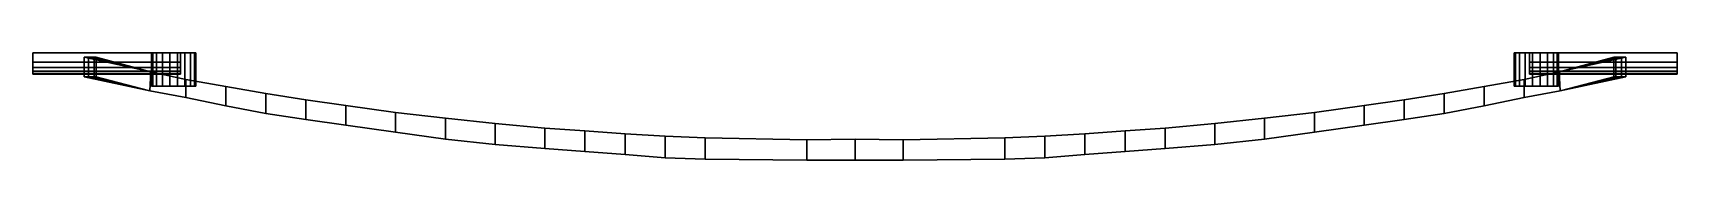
# Model space of a CAD drawing. Extents: x -193 to 193, y -25 to 0.
import ezdxf

# ---------------------------------------------------------------- set-up
doc = ezdxf.new("R2010")
doc.units = 0
doc.layers.add('METAL', color=140, linetype='CONTINUOUS')

msp = doc.modelspace()

# ---------------------------------------------------------------- meshes
at = {"layer": 'METAL'}
mesh = msp.add_polyface(dxfattribs=at)
corners = [(165.44, -7.86, 0.23), (165.44, -7.86, 0.23), (165.44, 0, 0.23), (165.44, 0, 0.23), (165.12, -7.86, 2.01), (165.12, -7.86, 2.01), (165.12, 0, 2.01), (165.12, 0, 2.01), (165.12, -7.86, -1.55), (165.12, -7.86, -1.55), (165.12, 0, -1.55), (165.12, 0, -1.55), (164.22, -7.86, 3.58), (164.22, -7.86, 3.58), (164.22, 0, 3.58), (164.22, 0, 3.58), (164.22, -7.86, -3.11), (164.22, -7.86, -3.11), (164.22, 0, -3.11), (164.22, 0, -3.11), (162.83, -7.86, 4.74), (162.83, -7.86, 4.74), (162.83, 0, 4.74), (162.83, 0, 4.74), (162.83, -7.86, -4.27), (162.83, -7.86, -4.27), (162.83, 0, -4.27), (162.83, 0, -4.27), (161.14, -7.86, 5.36), (161.14, -7.86, 5.36), (161.14, -7.86, 5.36), (161.14, 0, 5.36), (161.14, 0, 5.36), (161.14, 0, 5.36), (161.14, -7.86, -4.89), (161.14, -7.86, -4.89), (161.14, 0, -4.89), (161.14, 0, -4.89), (159.33, -7.86, 5.36), (159.33, -7.86, 5.36), (159.33, 0, 5.36), (159.33, 0, 5.36), (159.33, -7.86, -4.89), (159.33, -7.86, -4.89), (159.33, 0, -4.89), (159.33, 0, -4.89), (157.63, -7.86, 4.74), (157.63, -7.86, 4.74), (157.63, 0, 4.74), (157.63, 0, 4.74), (157.63, -7.86, -4.27), (157.63, -7.86, -4.27), (157.63, 0, -4.27), (157.63, 0, -4.27), (156.24, -7.86, 3.58), (156.24, -7.86, 3.58), (156.24, 0, 3.58), (156.24, 0, 3.58), (156.24, -7.86, -3.11), (156.24, -7.86, -3.11), (156.24, 0, -3.11), (156.24, 0, -3.11), (155.34, -7.86, 2.01), (155.34, -7.86, 2.01), (155.34, 0, 2.01), (155.34, 0, 2.01), (155.34, -7.86, -1.55), (155.34, -7.86, -1.55), (155.34, 0, -1.55), (155.34, 0, -1.55), (155.03, -7.86, 0.23), (155.03, -7.86, 0.23), (155.03, 0, 0.23), (155.03, 0, 0.23), (-154.73, -7.86, 0.23), (-154.73, -7.86, 0.23), (-154.73, 0, 0.23), (-154.73, 0, 0.23), (-155.04, -7.86, 2.01), (-155.04, -7.86, 2.01), (-155.04, 0, 2.01), (-155.04, 0, 2.01), (-155.04, -7.86, -1.55), (-155.04, -7.86, -1.55), (-155.04, 0, -1.55), (-155.04, 0, -1.55), (-155.95, -7.86, 3.58), (-155.95, -7.86, 3.58), (-155.95, 0, 3.58), (-155.95, 0, 3.58), (-155.95, -7.86, -3.11), (-155.95, -7.86, -3.11), (-155.95, 0, -3.11), (-155.95, 0, -3.11), (-157.33, -7.86, 4.74), (-157.33, -7.86, 4.74), (-157.33, 0, 4.74), (-157.33, 0, 4.74), (-157.33, -7.86, -4.27), (-157.33, -7.86, -4.27), (-157.33, 0, -4.27), (-157.33, 0, -4.27), (-159.03, -7.86, 5.36), (-159.03, -7.86, 5.36), (-159.03, 0, 5.36), (-159.03, 0, 5.36), (-159.03, -7.86, -4.89), (-159.03, -7.86, -4.89), (-159.03, 0, -4.89), (-159.03, 0, -4.89), (-160.84, -7.86, 5.36), (-160.84, -7.86, 5.36), (-160.84, -7.86, 5.36), (-160.84, 0, 5.36), (-160.84, 0, 5.36), (-160.84, 0, 5.36), (-160.84, -7.86, -4.89), (-160.84, -7.86, -4.89), (-160.84, 0, -4.89), (-160.84, 0, -4.89), (-162.54, -7.86, 4.74), (-162.54, -7.86, 4.74), (-162.54, 0, 4.74), (-162.54, 0, 4.74), (-162.54, -7.86, -4.27), (-162.54, -7.86, -4.27), (-162.54, 0, -4.27), (-162.54, 0, -4.27), (-163.92, -7.86, 3.58), (-163.92, -7.86, 3.58), (-163.92, 0, 3.58), (-163.92, 0, 3.58), (-163.92, -7.86, -3.11), (-163.92, -7.86, -3.11), (-163.92, 0, -3.11), (-163.92, 0, -3.11), (-164.83, -7.86, 2.01), (-164.83, -7.86, 2.01), (-164.83, 0, 2.01), (-164.83, 0, 2.01), (-164.83, -7.86, -1.55), (-164.83, -7.86, -1.55), (-164.83, 0, -1.55), (-164.83, 0, -1.55), (-165.14, -7.86, 0.23), (-165.14, -7.86, 0.23), (-165.14, 0, 0.23), (-165.14, 0, 0.23)]
mesh.append_faces([[corners[k] for k in face] for face in [(76, 80, 78, 74), (80, 88, 86, 78), (88, 96, 94, 86), (96, 104, 102, 94), (104, 114, 111, 102), (115, 123, 121, 112), (123, 131, 129, 121), (131, 139, 137, 129), (139, 147, 145, 137), (147, 143, 141, 145), (143, 135, 133, 141), (135, 127, 125, 133), (127, 119, 117, 125), (119, 108, 106, 117), (108, 100, 98, 106), (100, 92, 90, 98), (92, 84, 82, 90), (84, 76, 74, 82), (93, 101, 109, 77), (109, 118, 126, 142), (126, 134, 142, 142), (142, 146, 138, 122), (138, 130, 122, 122), (122, 113, 105, 89), (105, 97, 89, 89), (142, 122, 89, 109), (89, 81, 77, 109), (85, 93, 77, 77), (79, 87, 95, 83), (95, 103, 110, 128), (110, 120, 128, 128), (128, 136, 144, 132), (144, 140, 132, 132), (132, 124, 116, 99), (116, 107, 99, 99), (128, 132, 99, 95), (99, 91, 83, 95), (75, 79, 83, 83), (73, 71, 63, 65), (65, 63, 55, 57), (57, 55, 47, 49), (49, 47, 39, 41), (41, 39, 28, 31), (32, 29, 20, 22), (22, 20, 12, 14), (14, 12, 4, 6), (6, 4, 0, 2), (2, 0, 8, 10), (10, 8, 16, 18), (18, 16, 24, 26), (26, 24, 34, 36), (36, 34, 43, 45), (45, 43, 51, 53), (53, 51, 59, 61), (61, 59, 67, 69), (69, 67, 71, 73), (72, 64, 56, 44), (56, 48, 40, 23), (40, 33, 23, 23), (23, 15, 7, 11), (7, 3, 11, 11), (56, 23, 11, 44), (11, 19, 27, 44), (27, 37, 44, 44), (44, 52, 60, 72), (68, 72, 60, 60), (66, 58, 50, 46), (50, 42, 35, 17), (35, 25, 17, 17), (17, 9, 1, 13), (1, 5, 13, 13), (50, 17, 13, 46), (13, 21, 30, 46), (30, 38, 46, 46), (46, 54, 62, 66), (70, 66, 62, 62)]])
mesh = msp.add_polyface(dxfattribs=at)
corners = [(193.3, -2.22, 3.57), (193.3, -2.22, 3.57), (193.3, -0.06, 3.57), (193.3, -0.06, 3.57), (193.3, -0.06, 3.57), (193.3, -3.48, 3.24), (193.3, -3.48, 3.24), (193.3, -3.48, 3.24), (193.3, -4.38, 2.47), (193.3, -4.38, 2.47), (193.3, -4.92, 1.6), (193.3, -4.92, 1.6), (193.3, -5.09, 0.7), (193.3, -5.09, 0.7), (193.3, -5.09, 0.33), (193.3, -5.09, 0.33), (193.3, -4.92, -0.57), (193.3, -4.92, -0.57), (193.3, -4.38, -1.44), (193.3, -4.38, -1.44), (193.3, -3.48, -2.21), (193.3, -3.48, -2.21), (193.3, -3.48, -2.21), (193.3, -2.22, -2.54), (193.3, -2.22, -2.54), (193.3, -0.06, -2.54), (193.3, -0.06, -2.54), (193.3, -0.06, -2.54), (158.62, -2.22, 3.57), (158.62, -2.22, 3.57), (158.62, -0.06, 3.57), (158.62, -0.06, 3.57), (158.62, -0.06, 3.57), (158.62, -3.48, 3.24), (158.62, -3.48, 3.24), (158.62, -3.48, 3.24), (158.62, -4.38, 2.47), (158.62, -4.38, 2.47), (158.62, -4.92, 1.6), (158.62, -4.92, 1.6), (158.62, -5.09, 0.7), (158.62, -5.09, 0.7), (158.62, -5.09, 0.33), (158.62, -5.09, 0.33), (158.62, -4.92, -0.57), (158.62, -4.92, -0.57), (158.62, -4.38, -1.44), (158.62, -4.38, -1.44), (158.62, -3.48, -2.21), (158.62, -3.48, -2.21), (158.62, -3.48, -2.21), (158.62, -2.22, -2.54), (158.62, -2.22, -2.54), (158.62, -0.06, -2.54), (158.62, -0.06, -2.54), (158.62, -0.06, -2.54), (-158.32, -2.22, 3.57), (-158.32, -2.22, 3.57), (-158.32, -0.06, 3.57), (-158.32, -0.06, 3.57), (-158.32, -0.06, 3.57), (-158.32, -3.48, 3.24), (-158.32, -3.48, 3.24), (-158.32, -3.48, 3.24), (-158.32, -4.38, 2.47), (-158.32, -4.38, 2.47), (-158.32, -4.92, 1.6), (-158.32, -4.92, 1.6), (-158.32, -5.09, 0.7), (-158.32, -5.09, 0.7), (-158.32, -5.09, 0.33), (-158.32, -5.09, 0.33), (-158.32, -4.92, -0.57), (-158.32, -4.92, -0.57), (-158.32, -4.38, -1.44), (-158.32, -4.38, -1.44), (-158.32, -3.48, -2.21), (-158.32, -3.48, -2.21), (-158.32, -3.48, -2.21), (-158.32, -2.22, -2.54), (-158.32, -2.22, -2.54), (-158.32, -0.06, -2.54), (-158.32, -0.06, -2.54), (-158.32, -0.06, -2.54), (-193, -2.22, 3.57), (-193, -2.22, 3.57), (-193, -0.06, 3.57), (-193, -0.06, 3.57), (-193, -0.06, 3.57), (-193, -3.48, 3.24), (-193, -3.48, 3.24), (-193, -3.48, 3.24), (-193, -4.38, 2.47), (-193, -4.38, 2.47), (-193, -4.92, 1.6), (-193, -4.92, 1.6), (-193, -5.09, 0.7), (-193, -5.09, 0.7), (-193, -5.09, 0.33), (-193, -5.09, 0.33), (-193, -4.92, -0.57), (-193, -4.92, -0.57), (-193, -4.38, -1.44), (-193, -4.38, -1.44), (-193, -3.48, -2.21), (-193, -3.48, -2.21), (-193, -3.48, -2.21), (-193, -2.22, -2.54), (-193, -2.22, -2.54), (-193, -0.06, -2.54), (-193, -0.06, -2.54), (-193, -0.06, -2.54)]
mesh.append_faces([[corners[k] for k in face] for face in [(56, 79, 81, 58), (111, 108, 85, 88), (60, 82, 109, 87), (83, 80, 107, 110), (71, 69, 96, 98), (57, 59, 86, 84), (105, 107, 80, 78), (94, 96, 69, 67), (102, 104, 77, 75), (100, 102, 75, 73), (98, 100, 73, 71), (92, 94, 67, 65), (90, 92, 65, 63), (84, 89, 62, 57), (61, 76, 79, 56), (106, 91, 85, 108), (64, 74, 76, 61), (103, 93, 91, 106), (66, 72, 74, 64), (101, 95, 93, 103), (68, 70, 72, 66), (99, 97, 95, 101), (29, 32, 55, 52), (25, 2, 0, 23), (31, 4, 26, 53), (54, 27, 24, 51), (42, 15, 13, 40), (28, 1, 3, 30), (22, 49, 51, 24), (11, 38, 40, 13), (19, 46, 48, 21), (17, 44, 46, 19), (15, 42, 44, 17), (9, 36, 38, 11), (7, 34, 36, 9), (1, 28, 33, 6), (35, 29, 52, 50), (20, 23, 0, 5), (37, 35, 50, 47), (18, 20, 5, 8), (39, 37, 47, 45), (16, 18, 8, 10), (41, 39, 45, 43), (14, 16, 10, 12)]])
mesh = msp.add_polyface(dxfattribs=at)
corners = [(-178.16, -1.07, 0.42), (-178.16, -5.71, 0.42), (-178.6, -5.71, 2.17), (-178.6, -1.07, 2.17), (-165.53, -8.97, 0.45), (-157.1, -10.57, 0.48), (-157.1, -10.57, 1.49), (-165.53, -8.97, 1.42), (-157.1, -6.3, 6.06), (-165.32, -4.48, 5.71), (-165.53, -8.97, 5.71), (-157.1, -10.57, 6.06), (-178.16, -5.71, 0.42), (-178.6, -5.71, 2.17), (-180.99, -1.07, 5.02), (-180.99, -5.71, 5.02), (-180.99, -5.71, 5.02), (-180.99, -1.07, 5.02), (-180.99, -1.07, 3.21), (-180.99, -5.71, 3.21), (-179.9, -1.07, 2.87), (-179.9, -5.71, 2.87), (-165.32, -4.48, 5.71), (-157.1, -6.3, 6.06), (-157.1, -6.3, 3.51), (-165.32, -4.48, 3.36), (-157.1, -10.57, 3.51), (-157.1, -10.57, 6.06), (-165.53, -8.97, 5.71), (-165.53, -8.97, 3.36), (-165.53, -8.97, 2.39), (-157.1, -10.57, 2.5), (-180.99, -1.07, 5.02), (-180.99, -1.07, 3.21), (-165.32, -4.48, 2.39), (-179.9, -1.07, 2.87), (-165.32, -4.48, 1.42), (-178.6, -1.07, 2.17), (-165.32, -4.48, 0.45), (-178.16, -1.07, 0.42), (-180.99, -5.71, 5.02), (-180.99, -5.71, 3.21), (-179.9, -5.71, 2.87), (-165.32, -4.48, -0.28), (-178.16, -1.07, -0.25), (-178.16, -1.07, -0.25), (-178.6, -1.07, -1.99), (-178.6, -5.71, -1.99), (-178.16, -5.71, -0.25), (-165.53, -8.97, -0.28), (-165.53, -8.97, -1.25), (-157.1, -10.57, -1.32), (-157.1, -10.57, -0.3), (-157.1, -6.3, -5.89), (-157.1, -10.57, -5.89), (-165.53, -8.97, -5.54), (-165.32, -4.48, -5.54), (-178.16, -5.71, -0.25), (-178.6, -5.71, -1.99), (-180.99, -5.71, -4.85), (-180.99, -1.07, -4.85), (-180.99, -5.71, -4.85), (-180.99, -5.71, -3.04), (-180.99, -1.07, -3.04), (-180.99, -1.07, -4.85), (-179.9, -5.71, -2.7), (-179.9, -1.07, -2.7), (-157.1, -10.57, -3.34), (-165.53, -8.97, -3.19), (-165.53, -8.97, -5.54), (-157.1, -10.57, -5.89), (-157.1, -10.57, -2.33), (-165.53, -8.97, -2.22), (-180.99, -1.07, -4.85), (-180.99, -1.07, -3.04), (-165.32, -4.48, -3.19), (-165.32, -4.48, -5.54), (-179.9, -1.07, -2.7), (-165.32, -4.48, -2.22), (-178.6, -1.07, -1.99), (-165.32, -4.48, -1.25), (-180.99, -5.71, -3.04), (-180.99, -5.71, -4.85), (-179.9, -5.71, -2.7)]
mesh.append_faces([[corners[k] for k in face] for face in [(0, 1, 2, 3), (4, 5, 6, 7), (8, 9, 10, 11), (12, 4, 7, 13), (9, 14, 15, 10), (16, 17, 18, 19), (19, 18, 20, 21), (21, 20, 3, 2), (22, 23, 24, 25), (26, 27, 28, 29), (26, 29, 30, 31), (31, 30, 7, 6), (32, 22, 25, 33), (33, 25, 34, 35), (35, 34, 36, 37), (37, 36, 38, 39), (29, 28, 40, 41), (29, 41, 42, 30), (30, 42, 13, 7), (39, 38, 43, 44), (45, 46, 47, 48), (49, 50, 51, 52), (53, 54, 55, 56), (57, 58, 50, 49), (56, 55, 59, 60), (48, 1, 0, 45), (61, 62, 63, 64), (62, 65, 66, 63), (65, 47, 46, 66), (52, 5, 4, 49), (67, 68, 69, 70), (67, 71, 72, 68), (71, 51, 50, 72), (73, 74, 75, 76), (74, 77, 78, 75), (77, 79, 80, 78), (79, 44, 43, 80), (57, 49, 4, 12), (68, 81, 82, 69), (68, 72, 83, 81), (72, 50, 58, 83)]])
mesh = msp.add_polyface(dxfattribs=at)
corners = [(178.46, -1.07, 0.42), (178.89, -1.07, 2.17), (178.89, -5.71, 2.17), (178.46, -5.71, 0.42), (165.83, -8.97, 0.45), (165.83, -8.97, 1.42), (157.4, -10.57, 1.49), (157.4, -10.57, 0.48), (157.4, -6.3, 6.06), (157.4, -10.57, 6.06), (165.83, -8.97, 5.71), (165.61, -4.48, 5.71), (178.46, -5.71, 0.42), (178.89, -5.71, 2.17), (181.28, -5.71, 5.02), (181.28, -1.07, 5.02), (181.28, -5.71, 5.02), (181.28, -5.71, 3.21), (181.28, -1.07, 3.21), (181.28, -1.07, 5.02), (180.2, -5.71, 2.87), (180.2, -1.07, 2.87), (165.61, -4.48, 2.39), (165.61, -4.48, 1.42), (157.4, -6.3, 1.49), (157.4, -6.3, 2.5), (165.61, -4.48, 0.45), (157.4, -6.3, 0.48), (157.4, -10.57, 3.51), (165.83, -8.97, 3.36), (165.83, -8.97, 5.71), (157.4, -10.57, 6.06), (157.4, -10.57, 2.5), (165.83, -8.97, 2.39), (181.28, -1.07, 5.02), (181.28, -1.07, 3.21), (165.61, -4.48, 3.36), (165.61, -4.48, 5.71), (180.2, -1.07, 2.87), (178.89, -1.07, 2.17), (178.46, -1.07, 0.42), (181.28, -5.71, 3.21), (181.28, -5.71, 5.02), (180.2, -5.71, 2.87), (178.46, -1.07, -0.25), (165.61, -4.48, -0.28), (178.46, -1.07, -0.25), (178.46, -5.71, -0.25), (178.89, -5.71, -1.99), (178.89, -1.07, -1.99), (165.83, -8.97, -0.28), (157.4, -10.57, -0.3), (157.4, -10.57, -1.32), (165.83, -8.97, -1.25), (157.4, -6.3, -5.89), (165.61, -4.48, -5.54), (165.83, -8.97, -5.54), (157.4, -10.57, -5.89), (178.46, -5.71, -0.25), (178.89, -5.71, -1.99), (181.28, -1.07, -4.85), (181.28, -5.71, -4.85), (181.28, -5.71, -4.85), (181.28, -1.07, -4.85), (181.28, -1.07, -3.04), (181.28, -5.71, -3.04), (180.2, -1.07, -2.7), (180.2, -5.71, -2.7), (157.4, -10.57, -3.34), (157.4, -10.57, -5.89), (165.83, -8.97, -5.54), (165.83, -8.97, -3.19), (165.83, -8.97, -2.22), (157.4, -10.57, -2.33), (181.28, -1.07, -4.85), (165.61, -4.48, -5.54), (165.61, -4.48, -3.19), (181.28, -1.07, -3.04), (165.61, -4.48, -2.22), (180.2, -1.07, -2.7), (165.61, -4.48, -1.25), (178.89, -1.07, -1.99), (181.28, -5.71, -4.85), (181.28, -5.71, -3.04), (180.2, -5.71, -2.7)]
mesh.append_faces([[corners[k] for k in face] for face in [(0, 1, 2, 3), (4, 5, 6, 7), (8, 9, 10, 11), (12, 13, 5, 4), (11, 10, 14, 15), (16, 17, 18, 19), (17, 20, 21, 18), (20, 2, 1, 21), (22, 23, 24, 25), (23, 26, 27, 24), (28, 29, 30, 31), (28, 32, 33, 29), (32, 6, 5, 33), (34, 35, 36, 37), (35, 38, 22, 36), (38, 39, 23, 22), (39, 40, 26, 23), (29, 41, 42, 30), (29, 33, 43, 41), (33, 5, 13, 43), (40, 44, 45, 26), (46, 47, 48, 49), (50, 51, 52, 53), (54, 55, 56, 57), (58, 50, 53, 59), (55, 60, 61, 56), (47, 46, 0, 3), (62, 63, 64, 65), (65, 64, 66, 67), (67, 66, 49, 48), (51, 50, 4, 7), (68, 69, 70, 71), (68, 71, 72, 73), (73, 72, 53, 52), (74, 75, 76, 77), (77, 76, 78, 79), (79, 78, 80, 81), (81, 80, 45, 44), (58, 12, 4, 50), (71, 70, 82, 83), (71, 83, 84, 72), (72, 84, 59, 53)]])
mesh = msp.add_polyface(dxfattribs=at)
corners = [(-147.69, -12.48, 0.5), (-138.28, -14.3, 0.53), (-138.28, -14.3, 1.62), (-147.69, -12.48, 1.56), (-138.28, -9.63, 6.82), (-147.69, -7.97, 6.47), (-147.69, -12.48, 6.47), (-138.28, -14.3, 6.82), (-157.1, -10.57, 0.48), (-157.1, -10.57, 1.49), (-157.1, -6.3, 6.06), (-157.1, -10.57, 6.06), (-165.32, -4.48, 3.36), (-157.1, -6.3, 3.51), (-157.1, -6.3, 2.5), (-165.32, -4.48, 2.39), (-157.1, -6.3, 1.49), (-165.32, -4.48, 1.42), (-157.1, -6.3, 0.48), (-165.32, -4.48, 0.45), (-147.69, -7.97, 6.47), (-138.28, -9.63, 6.82), (-138.28, -9.63, 3.82), (-147.69, -7.97, 3.66), (-138.28, -9.63, 2.72), (-147.69, -7.97, 2.61), (-138.28, -9.63, 1.62), (-147.69, -7.97, 1.56), (-138.28, -9.63, 0.53), (-147.69, -7.97, 0.5), (-147.69, -12.48, -0.33), (-138.28, -14.3, -0.36), (-138.28, -14.3, 3.82), (-138.28, -14.3, 6.82), (-147.69, -12.48, 6.47), (-147.69, -12.48, 3.66), (-147.69, -12.48, 2.61), (-138.28, -14.3, 2.72), (-157.1, -6.3, 6.06), (-157.1, -10.57, 6.06), (-157.1, -10.57, 3.51), (-157.1, -10.57, 2.5), (-157.1, -6.3, -0.3), (-165.32, -4.48, -0.28), (-138.28, -9.63, -0.36), (-147.69, -7.97, -0.33), (-138.28, -9.63, -6.64), (-138.28, -14.3, -6.64), (-147.69, -12.48, -6.3), (-147.69, -7.97, -6.3), (-157.1, -10.57, -0.3), (-157.1, -10.57, -1.32), (-147.69, -12.48, -1.38), (-157.1, -10.57, -5.89), (-157.1, -6.3, -5.89), (-165.32, -4.48, -5.54), (-165.32, -4.48, -3.19), (-157.1, -6.3, -3.34), (-157.1, -6.3, -5.89), (-165.32, -4.48, -2.22), (-157.1, -6.3, -2.33), (-165.32, -4.48, -1.25), (-157.1, -6.3, -1.32), (-147.69, -7.97, -6.3), (-147.69, -7.97, -3.49), (-138.28, -9.63, -3.64), (-138.28, -9.63, -6.64), (-147.69, -7.97, -2.44), (-147.69, -7.97, -1.38), (-147.69, -12.48, -3.49), (-157.1, -10.57, -3.34), (-157.1, -10.57, -5.89), (-147.69, -12.48, -6.3), (-147.69, -12.48, -2.44), (-157.1, -10.57, -2.33)]
mesh.append_faces([[corners[k] for k in face] for face in [(0, 1, 2, 3), (4, 5, 6, 7), (8, 0, 3, 9), (5, 10, 11, 6), (12, 13, 14, 15), (15, 14, 16, 17), (17, 16, 18, 19), (20, 21, 22, 23), (23, 22, 24, 25), (25, 24, 26, 27), (27, 26, 28, 29), (0, 30, 31, 1), (32, 33, 34, 35), (32, 35, 36, 37), (37, 36, 3, 2), (38, 20, 23, 13), (13, 23, 25, 14), (14, 25, 27, 16), (16, 27, 29, 18), (35, 34, 39, 40), (35, 40, 41, 36), (36, 41, 9, 3), (19, 18, 42, 43), (29, 28, 44, 45), (18, 29, 45, 42), (46, 47, 48, 49), (50, 51, 52, 30), (49, 48, 53, 54), (55, 56, 57, 58), (56, 59, 60, 57), (59, 61, 62, 60), (61, 43, 42, 62), (63, 64, 65, 66), (58, 57, 64, 63), (57, 60, 67, 64), (60, 62, 68, 67), (62, 42, 45, 68), (30, 0, 8, 50), (69, 70, 71, 72), (69, 73, 74, 70), (73, 52, 51, 74)]])
mesh = msp.add_polyface(dxfattribs=at)
corners = [(157.4, -10.57, 0.48), (157.4, -10.57, 1.49), (147.99, -12.48, 1.56), (147.99, -12.48, 0.5), (147.99, -7.97, 6.47), (147.99, -12.48, 6.47), (157.4, -10.57, 6.06), (157.4, -6.3, 6.06), (165.61, -4.48, 5.71), (165.61, -4.48, 3.36), (157.4, -6.3, 3.51), (157.4, -6.3, 6.06), (165.61, -4.48, 2.39), (157.4, -6.3, 2.5), (138.58, -14.3, 0.53), (138.58, -14.3, -0.36), (147.99, -12.48, -0.33), (138.58, -14.3, 3.82), (147.99, -12.48, 3.66), (147.99, -12.48, 6.47), (138.58, -14.3, 6.82), (138.58, -14.3, 2.72), (147.99, -12.48, 2.61), (138.58, -14.3, 1.62), (147.99, -7.97, 3.66), (147.99, -7.97, 6.47), (147.99, -7.97, 2.61), (157.4, -6.3, 1.49), (147.99, -7.97, 1.56), (157.4, -6.3, 0.48), (147.99, -7.97, 0.5), (157.4, -10.57, 3.51), (157.4, -10.57, 6.06), (157.4, -10.57, 2.5), (165.61, -4.48, 0.45), (165.61, -4.48, -0.28), (157.4, -6.3, -0.3), (147.99, -7.97, -0.33), (138.58, -9.63, -0.36), (138.58, -9.63, 0.53), (138.58, -14.3, -1.45), (147.99, -12.48, -1.38), (138.58, -9.63, -6.64), (147.99, -7.97, -6.3), (147.99, -12.48, -6.3), (138.58, -14.3, -6.64), (157.4, -10.57, -0.3), (157.4, -10.57, -1.32), (157.4, -6.3, -5.89), (157.4, -10.57, -5.89), (165.61, -4.48, -5.54), (157.4, -6.3, -5.89), (157.4, -6.3, -3.34), (165.61, -4.48, -3.19), (157.4, -6.3, -2.33), (165.61, -4.48, -2.22), (157.4, -6.3, -1.32), (165.61, -4.48, -1.25), (147.99, -7.97, -6.3), (138.58, -9.63, -6.64), (138.58, -9.63, -3.64), (147.99, -7.97, -3.49), (138.58, -9.63, -2.55), (147.99, -7.97, -2.44), (138.58, -9.63, -1.45), (147.99, -7.97, -1.38), (138.58, -14.3, -3.64), (138.58, -14.3, -6.64), (147.99, -12.48, -6.3), (147.99, -12.48, -3.49), (147.99, -12.48, -2.44), (138.58, -14.3, -2.55), (157.4, -10.57, -5.89), (157.4, -10.57, -3.34), (157.4, -10.57, -2.33)]
mesh.append_faces([[corners[k] for k in face] for face in [(0, 1, 2, 3), (4, 5, 6, 7), (8, 9, 10, 11), (9, 12, 13, 10), (3, 14, 15, 16), (17, 18, 19, 20), (17, 21, 22, 18), (21, 23, 2, 22), (11, 10, 24, 25), (10, 13, 26, 24), (13, 27, 28, 26), (27, 29, 30, 28), (18, 31, 32, 19), (18, 22, 33, 31), (22, 2, 1, 33), (34, 35, 36, 29), (30, 37, 38, 39), (29, 36, 37, 30), (16, 15, 40, 41), (42, 43, 44, 45), (46, 16, 41, 47), (43, 48, 49, 44), (50, 51, 52, 53), (53, 52, 54, 55), (55, 54, 56, 57), (57, 56, 36, 35), (58, 59, 60, 61), (61, 60, 62, 63), (63, 62, 64, 65), (65, 64, 38, 37), (66, 67, 68, 69), (66, 69, 70, 71), (71, 70, 41, 40), (51, 58, 61, 52), (52, 61, 63, 54), (54, 63, 65, 56), (56, 65, 37, 36), (16, 46, 0, 3), (69, 68, 72, 73), (69, 73, 74, 70), (70, 74, 47, 41)]])
mesh = msp.add_polyface(dxfattribs=at)
corners = [(-128.87, -11.13, 0.55), (-138.28, -9.63, 0.53), (-138.28, -9.63, 1.62), (-128.87, -11.13, 1.69), (-119.46, -12.45, 7.4), (-128.87, -11.13, 7.16), (-128.87, -15.77, 7.16), (-119.46, -17.09, 7.4), (-119.46, -12.45, 0.58), (-119.46, -12.45, 1.76), (-138.28, -9.63, 6.82), (-138.28, -14.3, 6.82), (-128.87, -11.13, -0.38), (-138.28, -9.63, -0.36), (-138.28, -9.63, 6.82), (-128.87, -11.13, 7.16), (-128.87, -11.13, 3.97), (-138.28, -9.63, 3.82), (-128.87, -11.13, 2.83), (-138.28, -9.63, 2.72), (-128.87, -15.77, 3.97), (-128.87, -15.77, 7.16), (-138.28, -14.3, 6.82), (-138.28, -14.3, 3.82), (-138.28, -14.3, 2.72), (-128.87, -15.77, 2.83), (-138.28, -14.3, 1.62), (-128.87, -15.77, 1.69), (-138.28, -14.3, 0.53), (-128.87, -15.77, 0.55), (-119.46, -12.45, -0.41), (-119.46, -12.45, 7.4), (-119.46, -12.45, 4.12), (-119.46, -12.45, 2.94), (-119.46, -17.09, 4.12), (-119.46, -17.09, 7.4), (-119.46, -17.09, 2.94), (-119.46, -17.09, 1.76), (-119.46, -17.09, 0.58), (-128.87, -15.77, -0.38), (-119.46, -17.09, -0.41), (-128.87, -11.13, -1.52), (-138.28, -9.63, -1.45), (-147.69, -12.48, -0.33), (-147.69, -12.48, -1.38), (-138.28, -14.3, -1.45), (-138.28, -14.3, -0.36), (-128.87, -11.13, -6.99), (-128.87, -15.77, -6.99), (-138.28, -14.3, -6.64), (-138.28, -9.63, -6.64), (-138.28, -9.63, -6.64), (-138.28, -9.63, -3.64), (-128.87, -11.13, -3.79), (-128.87, -11.13, -6.99), (-138.28, -9.63, -2.55), (-128.87, -11.13, -2.66), (-128.87, -15.77, -3.79), (-138.28, -14.3, -3.64), (-138.28, -14.3, -6.64), (-128.87, -15.77, -6.99), (-128.87, -15.77, -2.66), (-138.28, -14.3, -2.55), (-128.87, -15.77, -1.52), (-147.69, -7.97, -3.49), (-147.69, -7.97, -2.44), (-147.69, -7.97, -1.38), (-147.69, -7.97, -0.33), (-147.69, -12.48, -3.49), (-147.69, -12.48, -6.3), (-147.69, -12.48, -2.44), (-119.46, -12.45, -3.95), (-119.46, -12.45, -7.23), (-119.46, -12.45, -2.77), (-119.46, -12.45, -1.59)]
mesh.append_faces([[corners[k] for k in face] for face in [(0, 1, 2, 3), (4, 5, 6, 7), (8, 0, 3, 9), (5, 10, 11, 6), (12, 13, 1, 0), (14, 15, 16, 17), (17, 16, 18, 19), (19, 18, 3, 2), (20, 21, 22, 23), (20, 23, 24, 25), (25, 24, 26, 27), (27, 26, 28, 29), (30, 12, 0, 8), (15, 31, 32, 16), (16, 32, 33, 18), (18, 33, 9, 3), (34, 35, 21, 20), (34, 20, 25, 36), (36, 25, 27, 37), (37, 27, 29, 38), (29, 39, 40, 38), (12, 41, 42, 13), (43, 44, 45, 46), (47, 48, 49, 50), (51, 52, 53, 54), (52, 55, 56, 53), (55, 42, 41, 56), (57, 58, 59, 60), (57, 61, 62, 58), (61, 63, 45, 62), (63, 39, 46, 45), (64, 65, 55, 52), (65, 66, 42, 55), (66, 67, 13, 42), (58, 68, 69, 59), (58, 62, 70, 68), (62, 45, 44, 70), (54, 53, 71, 72), (53, 56, 73, 71), (56, 41, 74, 73), (29, 28, 46, 39)]])
mesh = msp.add_polyface(dxfattribs=at)
corners = [(-96.08, -20.36, 8), (-96.08, -15.44, 8), (-107.77, -14.06, 7.8), (-107.77, -18.7, 7.8), (-119.46, -12.45, 7.4), (-119.46, -17.09, 7.4), (-119.46, -12.45, 0.58), (-119.46, -12.45, 1.76), (-107.77, -14.06, 1.76), (-107.77, -14.06, 0.58), (-96.08, -15.44, 1.76), (-96.08, -15.44, 0.58), (-119.46, -17.09, 0.58), (-119.46, -17.09, -0.41), (-107.77, -18.7, -0.41), (-107.77, -18.7, 0.58), (-119.46, -12.45, 4.12), (-119.46, -12.45, 7.4), (-107.77, -14.06, 7.8), (-107.77, -14.06, 4.12), (-96.08, -15.44, 8), (-96.08, -15.44, 4.12), (-119.46, -12.45, 2.94), (-107.77, -14.06, 2.94), (-96.08, -15.44, 2.94), (-119.46, -17.09, 7.4), (-119.46, -17.09, 4.12), (-107.77, -18.7, 4.12), (-107.77, -18.7, 7.8), (-96.08, -20.36, 4.12), (-96.08, -20.36, 8), (-119.46, -17.09, 2.94), (-107.77, -18.7, 2.94), (-96.08, -20.36, 2.94), (-119.46, -17.09, 1.76), (-107.77, -18.7, 1.76), (-96.08, -20.36, 1.76), (-96.08, -20.36, 0.58), (-119.46, -12.45, -7.23), (-119.46, -17.09, -7.23), (-128.87, -15.77, -6.99), (-128.87, -11.13, -6.99), (-119.46, -12.45, -0.41), (-119.46, -12.45, -1.59), (-128.87, -11.13, -1.52), (-128.87, -11.13, -0.38), (-119.46, -17.09, -3.95), (-128.87, -15.77, -3.79), (-128.87, -15.77, -6.99), (-119.46, -17.09, -7.23), (-119.46, -17.09, -2.77), (-128.87, -15.77, -2.66), (-119.46, -17.09, -1.59), (-128.87, -15.77, -1.52), (-128.87, -15.77, -0.38), (-96.08, -20.36, -7.83), (-107.77, -18.7, -7.62), (-107.77, -14.06, -7.62), (-96.08, -15.44, -7.83), (-107.77, -14.06, -0.41), (-107.77, -14.06, -1.59), (-96.08, -15.44, -0.41), (-96.08, -15.44, -1.59), (-96.08, -20.36, -0.41), (-119.46, -12.45, -3.95), (-107.77, -14.06, -3.95), (-107.77, -14.06, -7.62), (-119.46, -12.45, -7.23), (-96.08, -15.44, -3.95), (-96.08, -15.44, -7.83), (-119.46, -12.45, -2.77), (-107.77, -14.06, -2.77), (-96.08, -15.44, -2.77), (-107.77, -18.7, -7.62), (-107.77, -18.7, -3.95), (-107.77, -18.7, -2.77), (-107.77, -18.7, -1.59)]
mesh.append_faces([[corners[k] for k in face] for face in [(0, 1, 2, 3), (4, 5, 3, 2), (6, 7, 8, 9), (9, 8, 10, 11), (12, 13, 14, 15), (16, 17, 18, 19), (19, 18, 20, 21), (22, 16, 19, 23), (23, 19, 21, 24), (7, 22, 23, 8), (8, 23, 24, 10), (25, 26, 27, 28), (28, 27, 29, 30), (26, 31, 32, 27), (27, 32, 33, 29), (31, 34, 35, 32), (32, 35, 36, 33), (34, 12, 15, 35), (35, 15, 37, 36), (38, 39, 40, 41), (42, 43, 44, 45), (46, 47, 48, 49), (46, 50, 51, 47), (50, 52, 53, 51), (52, 13, 54, 53), (55, 56, 57, 58), (38, 57, 56, 39), (42, 59, 60, 43), (59, 61, 62, 60), (37, 15, 14, 63), (64, 65, 66, 67), (65, 68, 69, 66), (70, 71, 65, 64), (71, 72, 68, 65), (43, 60, 71, 70), (60, 62, 72, 71), (49, 73, 74, 46), (46, 74, 75, 50), (50, 75, 76, 52), (52, 76, 14, 13), (9, 59, 42, 6)]])
mesh = msp.add_polyface(dxfattribs=at)
corners = [(119.76, -12.45, 7.4), (119.76, -17.09, 7.4), (129.17, -15.77, 7.16), (129.17, -11.13, 7.16), (119.76, -12.45, 0.58), (119.76, -12.45, 1.76), (129.17, -11.13, 1.69), (129.17, -11.13, 0.55), (119.76, -12.45, -0.41), (129.17, -11.13, -0.38), (129.17, -11.13, 7.16), (129.17, -11.13, 3.97), (119.76, -12.45, 4.12), (119.76, -12.45, 7.4), (129.17, -11.13, 2.83), (119.76, -12.45, 2.94), (108.07, -14.06, 7.8), (108.07, -18.7, 7.8), (108.07, -14.06, 0.58), (108.07, -14.06, 1.76), (119.76, -17.09, 0.58), (108.07, -18.7, 0.58), (108.07, -18.7, -0.41), (119.76, -17.09, -0.41), (108.07, -14.06, 4.12), (108.07, -14.06, 7.8), (108.07, -14.06, 2.94), (96.38, -15.44, 1.76), (96.38, -15.44, 2.94), (119.76, -17.09, 7.4), (108.07, -18.7, 7.8), (108.07, -18.7, 4.12), (119.76, -17.09, 4.12), (96.38, -20.36, 8), (96.38, -20.36, 4.12), (108.07, -18.7, 2.94), (119.76, -17.09, 2.94), (96.38, -20.36, 2.94), (108.07, -18.7, 1.76), (119.76, -17.09, 1.76), (96.38, -20.36, 1.76), (96.38, -20.36, 0.58), (96.38, -20.36, -7.83), (96.38, -15.44, -7.83), (108.07, -14.06, -7.62), (108.07, -18.7, -7.62), (119.76, -12.45, -7.23), (119.76, -17.09, -7.23), (119.76, -12.45, -1.59), (108.07, -14.06, -1.59), (108.07, -14.06, -0.41), (96.38, -15.44, -1.59), (96.38, -15.44, -0.41), (96.38, -20.36, -0.41), (119.76, -12.45, -3.95), (119.76, -12.45, -7.23), (108.07, -14.06, -7.62), (108.07, -14.06, -3.95), (96.38, -15.44, -7.83), (96.38, -15.44, -3.95), (119.76, -12.45, -2.77), (108.07, -14.06, -2.77), (96.38, -15.44, -2.77), (119.76, -17.09, -7.23), (119.76, -17.09, -3.95), (108.07, -18.7, -3.95), (108.07, -18.7, -7.62), (96.38, -20.36, -3.95), (96.38, -20.36, -7.83), (119.76, -17.09, -2.77), (108.07, -18.7, -2.77), (96.38, -20.36, -2.77), (119.76, -17.09, -1.59), (108.07, -18.7, -1.59), (96.38, -20.36, -1.59), (96.38, -15.44, 0.58)]
mesh.append_faces([[corners[k] for k in face] for face in [(0, 1, 2, 3), (4, 5, 6, 7), (8, 4, 7, 9), (10, 11, 12, 13), (11, 14, 15, 12), (0, 16, 17, 1), (4, 18, 19, 5), (20, 21, 22, 23), (12, 24, 25, 13), (15, 26, 24, 12), (5, 19, 26, 15), (19, 27, 28, 26), (29, 30, 31, 32), (30, 33, 34, 31), (32, 31, 35, 36), (31, 34, 37, 35), (36, 35, 38, 39), (35, 37, 40, 38), (39, 38, 21, 20), (38, 40, 41, 21), (42, 43, 44, 45), (46, 47, 45, 44), (8, 48, 49, 50), (50, 49, 51, 52), (41, 53, 22, 21), (54, 55, 56, 57), (57, 56, 58, 59), (60, 54, 57, 61), (61, 57, 59, 62), (48, 60, 61, 49), (49, 61, 62, 51), (63, 64, 65, 66), (66, 65, 67, 68), (64, 69, 70, 65), (65, 70, 71, 67), (69, 72, 73, 70), (70, 73, 74, 71), (72, 23, 22, 73), (73, 22, 53, 74), (18, 4, 8, 50), (75, 18, 50, 52)]])
mesh = msp.add_polyface(dxfattribs=at)
corners = [(129.17, -11.13, 0.55), (129.17, -11.13, 1.69), (138.58, -9.63, 1.62), (138.58, -9.63, 0.53), (147.99, -12.48, 0.5), (147.99, -12.48, 1.56), (138.58, -14.3, 1.62), (138.58, -14.3, 0.53), (138.58, -9.63, 6.82), (138.58, -14.3, 6.82), (147.99, -12.48, 6.47), (147.99, -7.97, 6.47), (129.17, -11.13, 7.16), (129.17, -15.77, 7.16), (129.17, -11.13, -0.38), (138.58, -9.63, -0.36), (138.58, -9.63, 6.82), (138.58, -9.63, 3.82), (129.17, -11.13, 3.97), (129.17, -11.13, 7.16), (138.58, -9.63, 2.72), (129.17, -11.13, 2.83), (129.17, -15.77, 3.97), (138.58, -14.3, 3.82), (138.58, -14.3, 6.82), (129.17, -15.77, 7.16), (129.17, -15.77, 2.83), (138.58, -14.3, 2.72), (129.17, -15.77, 1.69), (129.17, -15.77, 0.55), (147.99, -7.97, 6.47), (147.99, -7.97, 3.66), (147.99, -7.97, 2.61), (147.99, -7.97, 1.56), (147.99, -7.97, 0.5), (119.76, -12.45, 1.76), (119.76, -12.45, 2.94), (119.76, -17.09, 4.12), (119.76, -17.09, 7.4), (119.76, -17.09, 2.94), (119.76, -17.09, 1.76), (119.76, -17.09, 0.58), (119.76, -17.09, -0.41), (129.17, -15.77, -0.38), (138.58, -9.63, -1.45), (129.17, -11.13, -1.52), (119.76, -12.45, -7.23), (129.17, -11.13, -6.99), (129.17, -15.77, -6.99), (119.76, -17.09, -7.23), (119.76, -12.45, -0.41), (119.76, -12.45, -1.59), (138.58, -9.63, -6.64), (138.58, -14.3, -6.64), (138.58, -9.63, -6.64), (129.17, -11.13, -6.99), (129.17, -11.13, -3.79), (138.58, -9.63, -3.64), (129.17, -11.13, -2.66), (138.58, -9.63, -2.55), (129.17, -15.77, -3.79), (129.17, -15.77, -6.99), (138.58, -14.3, -6.64), (138.58, -14.3, -3.64), (138.58, -14.3, -2.55), (129.17, -15.77, -2.66), (138.58, -14.3, -1.45), (129.17, -15.77, -1.52), (138.58, -14.3, -0.36), (119.76, -12.45, -7.23), (119.76, -12.45, -3.95), (119.76, -12.45, -2.77), (119.76, -17.09, -3.95), (119.76, -17.09, -7.23), (119.76, -17.09, -2.77), (119.76, -17.09, -1.59)]
mesh.append_faces([[corners[k] for k in face] for face in [(0, 1, 2, 3), (4, 5, 6, 7), (8, 9, 10, 11), (12, 13, 9, 8), (14, 0, 3, 15), (16, 17, 18, 19), (17, 20, 21, 18), (20, 2, 1, 21), (22, 23, 24, 25), (22, 26, 27, 23), (26, 28, 6, 27), (28, 29, 7, 6), (30, 31, 17, 16), (31, 32, 20, 17), (32, 33, 2, 20), (33, 34, 3, 2), (21, 1, 35, 36), (37, 22, 25, 38), (37, 39, 26, 22), (39, 40, 28, 26), (40, 41, 29, 28), (29, 41, 42, 43), (14, 15, 44, 45), (46, 47, 48, 49), (50, 14, 45, 51), (47, 52, 53, 48), (54, 55, 56, 57), (57, 56, 58, 59), (59, 58, 45, 44), (60, 61, 62, 63), (60, 63, 64, 65), (65, 64, 66, 67), (67, 66, 68, 43), (55, 69, 70, 56), (56, 70, 71, 58), (58, 71, 51, 45), (72, 73, 61, 60), (72, 60, 65, 74), (74, 65, 67, 75), (75, 67, 43, 42), (29, 43, 68, 7)]])
mesh = msp.add_polyface(dxfattribs=at)
corners = [(-96.08, -15.44, 0.58), (-96.08, -15.44, 1.76), (-84.39, -16.68, 1.76), (-84.39, -16.68, 0.58), (-96.08, -20.36, 0.58), (-96.08, -20.36, -0.41), (-84.39, -21.65, -0.41), (-84.39, -21.65, 0.58), (-96.08, -15.44, 4.12), (-96.08, -15.44, 8), (-84.39, -16.68, 8.09), (-84.39, -16.68, 4.12), (-96.08, -15.44, 2.94), (-84.39, -16.68, 2.94), (-96.08, -20.36, 8), (-96.08, -20.36, 4.12), (-84.39, -21.65, 4.12), (-84.39, -21.65, 8.09), (-96.08, -20.36, 2.94), (-84.39, -21.65, 2.94), (-96.08, -20.36, 1.76), (-84.39, -21.65, 1.76), (-72.7, -22.55, 8.51), (-72.7, -17.79, 8.51), (-84.39, -16.68, 8.09), (-84.39, -21.65, 8.09), (-96.08, -15.44, 8), (-96.08, -20.36, 8), (-72.7, -17.79, 1.76), (-72.7, -17.79, 0.58), (-72.7, -17.79, 8.51), (-72.7, -17.79, 4.12), (-72.7, -17.79, 2.94), (-72.7, -22.55, 4.12), (-72.7, -22.55, 8.51), (-72.7, -22.55, 2.94), (-72.7, -22.55, 1.76), (-72.7, -22.55, 0.58), (-84.39, -16.68, -0.41), (-96.08, -15.44, -0.41), (-72.7, -22.55, -0.41), (-84.39, -16.68, -1.59), (-96.08, -15.44, -1.59), (-96.08, -15.44, -3.95), (-84.39, -16.68, -3.95), (-84.39, -16.68, -7.92), (-96.08, -15.44, -7.83), (-96.08, -15.44, -2.77), (-84.39, -16.68, -2.77), (-96.08, -20.36, -7.83), (-84.39, -21.65, -7.92), (-84.39, -21.65, -3.95), (-96.08, -20.36, -3.95), (-84.39, -21.65, -2.77), (-96.08, -20.36, -2.77), (-84.39, -21.65, -1.59), (-96.08, -20.36, -1.59), (-72.7, -22.55, -8.33), (-84.39, -21.65, -7.92), (-84.39, -16.68, -7.92), (-72.7, -17.79, -8.33), (-96.08, -20.36, -7.83), (-96.08, -15.44, -7.83), (-72.7, -17.79, -1.59), (-72.7, -17.79, -0.41), (-72.7, -17.79, -8.33), (-72.7, -17.79, -3.95), (-72.7, -17.79, -2.77), (-107.77, -18.7, -7.62), (-107.77, -18.7, -3.95), (-107.77, -18.7, -2.77), (-107.77, -18.7, -1.59), (-107.77, -18.7, -0.41), (-107.77, -14.06, -0.41), (-107.77, -14.06, 0.58)]
mesh.append_faces([[corners[k] for k in face] for face in [(0, 1, 2, 3), (4, 5, 6, 7), (8, 9, 10, 11), (12, 8, 11, 13), (1, 12, 13, 2), (14, 15, 16, 17), (15, 18, 19, 16), (18, 20, 21, 19), (20, 4, 7, 21), (22, 23, 24, 25), (25, 24, 26, 27), (28, 29, 3, 2), (30, 31, 11, 10), (31, 32, 13, 11), (32, 28, 2, 13), (33, 34, 17, 16), (35, 33, 16, 19), (36, 35, 19, 21), (37, 36, 21, 7), (0, 3, 38, 39), (37, 7, 6, 40), (39, 38, 41, 42), (43, 44, 45, 46), (47, 48, 44, 43), (42, 41, 48, 47), (49, 50, 51, 52), (52, 51, 53, 54), (54, 53, 55, 56), (56, 55, 6, 5), (57, 58, 59, 60), (58, 61, 62, 59), (63, 41, 38, 64), (38, 3, 29, 64), (65, 45, 44, 66), (66, 44, 48, 67), (67, 48, 41, 63), (68, 49, 52, 69), (69, 52, 54, 70), (70, 54, 56, 71), (71, 56, 5, 72), (0, 39, 73, 74)]])
mesh = msp.add_polyface(dxfattribs=at)
corners = [(96.38, -20.36, 8), (108.07, -18.7, 7.8), (108.07, -14.06, 7.8), (96.38, -15.44, 8), (96.38, -15.44, 0.58), (84.69, -16.68, 0.58), (84.69, -16.68, 1.76), (96.38, -15.44, 1.76), (96.38, -20.36, 0.58), (84.69, -21.65, 0.58), (84.69, -21.65, -0.41), (96.38, -20.36, -0.41), (96.38, -15.44, 4.12), (84.69, -16.68, 4.12), (84.69, -16.68, 8.09), (96.38, -15.44, 8), (96.38, -15.44, 2.94), (84.69, -16.68, 2.94), (96.38, -20.36, 8), (84.69, -21.65, 8.09), (84.69, -21.65, 4.12), (96.38, -20.36, 4.12), (84.69, -21.65, 2.94), (96.38, -20.36, 2.94), (84.69, -21.65, 1.76), (96.38, -20.36, 1.76), (84.69, -21.65, 8.09), (84.69, -16.68, 8.09), (108.07, -14.06, 0.58), (108.07, -14.06, 1.76), (108.07, -14.06, 4.12), (108.07, -14.06, 7.8), (108.07, -14.06, 2.94), (73, -17.79, 4.12), (73, -17.79, 2.94), (73, -17.79, 1.76), (73, -22.55, 4.12), (73, -22.55, 8.51), (73, -22.55, 2.94), (73, -22.55, 1.76), (73, -22.55, 0.58), (96.38, -15.44, -0.41), (84.69, -16.68, -0.41), (73, -22.55, -0.41), (96.38, -15.44, -1.59), (84.69, -16.68, -1.59), (96.38, -15.44, -3.95), (96.38, -15.44, -7.83), (84.69, -16.68, -7.92), (84.69, -16.68, -3.95), (96.38, -15.44, -2.77), (84.69, -16.68, -2.77), (96.38, -20.36, -7.83), (96.38, -20.36, -3.95), (84.69, -21.65, -3.95), (84.69, -21.65, -7.92), (96.38, -20.36, -2.77), (84.69, -21.65, -2.77), (96.38, -20.36, -1.59), (84.69, -21.65, -1.59), (73, -22.55, -8.33), (73, -17.79, -8.33), (84.69, -16.68, -7.92), (84.69, -21.65, -7.92), (96.38, -15.44, -7.83), (96.38, -20.36, -7.83), (73, -17.79, -1.59), (73, -17.79, -0.41), (73, -17.79, 0.58), (73, -17.79, -8.33), (73, -17.79, -3.95), (73, -17.79, -2.77), (73, -22.55, -3.95), (73, -22.55, -8.33), (73, -22.55, -2.77), (73, -22.55, -1.59)]
mesh.append_faces([[corners[k] for k in face] for face in [(0, 1, 2, 3), (4, 5, 6, 7), (8, 9, 10, 11), (12, 13, 14, 15), (16, 17, 13, 12), (7, 6, 17, 16), (18, 19, 20, 21), (21, 20, 22, 23), (23, 22, 24, 25), (25, 24, 9, 8), (26, 0, 3, 27), (28, 4, 7, 29), (30, 12, 15, 31), (32, 16, 12, 30), (33, 13, 17, 34), (34, 17, 6, 35), (36, 20, 19, 37), (38, 22, 20, 36), (39, 24, 22, 38), (40, 9, 24, 39), (4, 41, 42, 5), (40, 43, 10, 9), (41, 44, 45, 42), (46, 47, 48, 49), (50, 46, 49, 51), (44, 50, 51, 45), (52, 53, 54, 55), (53, 56, 57, 54), (56, 58, 59, 57), (58, 11, 10, 59), (60, 61, 62, 63), (63, 62, 64, 65), (66, 67, 42, 45), (42, 67, 68, 5), (69, 70, 49, 48), (70, 71, 51, 49), (71, 66, 45, 51), (72, 73, 55, 54), (74, 72, 54, 57), (75, 74, 57, 59), (43, 75, 59, 10)]])
mesh = msp.add_polyface(dxfattribs=at)
corners = [(-63.29, -18.42, 0.55), (-63.29, -18.42, 1.69), (-53.88, -19.11, 1.62), (-53.88, -19.11, 0.53), (-72.7, -17.79, 8.51), (-72.7, -22.55, 8.51), (-63.29, -23.26, 8.79), (-63.29, -18.42, 8.79), (-72.7, -17.79, 0.58), (-72.7, -17.79, 1.76), (-53.88, -23.99, 8.96), (-53.88, -19.11, 8.96), (-53.88, -19.11, -0.36), (-63.29, -18.42, -0.38), (-53.88, -19.11, 8.96), (-53.88, -19.11, 3.82), (-63.29, -18.42, 3.97), (-63.29, -18.42, 8.79), (-53.88, -19.11, 2.72), (-63.29, -18.42, 2.83), (-63.29, -23.26, 3.97), (-53.88, -23.99, 3.82), (-53.88, -23.99, 8.96), (-63.29, -23.26, 8.79), (-63.29, -23.26, 2.83), (-53.88, -23.99, 2.72), (-63.29, -23.26, 1.69), (-53.88, -23.99, 1.62), (-63.29, -23.26, 0.55), (-53.88, -23.99, 0.53), (-72.7, -17.79, 4.12), (-72.7, -17.79, 8.51), (-72.7, -17.79, 2.94), (-72.7, -22.55, 4.12), (-72.7, -22.55, 8.51), (-72.7, -22.55, 2.94), (-72.7, -22.55, 1.76), (-72.7, -22.55, 0.58), (-63.29, -23.26, -0.38), (-53.88, -23.99, -0.36), (-53.88, -19.11, -1.45), (-63.29, -18.42, -1.52), (-72.7, -17.79, -8.33), (-63.29, -18.42, -8.61), (-63.29, -23.26, -8.61), (-72.7, -22.55, -8.33), (-72.7, -17.79, -0.41), (-72.7, -17.79, -1.59), (-53.88, -19.11, -8.78), (-53.88, -23.99, -8.78), (-53.88, -19.11, -8.78), (-63.29, -18.42, -8.61), (-63.29, -18.42, -3.79), (-53.88, -19.11, -3.64), (-63.29, -18.42, -2.66), (-53.88, -19.11, -2.55), (-63.29, -23.26, -3.79), (-63.29, -23.26, -8.61), (-53.88, -23.99, -8.78), (-53.88, -23.99, -3.64), (-72.7, -17.79, -8.33), (-72.7, -17.79, -3.95), (-72.7, -17.79, -2.77), (-72.7, -22.55, -3.95), (-72.7, -22.55, -8.33), (-63.29, -23.26, -2.66), (-72.7, -22.55, -2.77), (-63.29, -23.26, -1.52), (-72.7, -22.55, -1.59), (-72.7, -22.55, -0.41), (-84.39, -21.65, -3.95), (-84.39, -21.65, -7.92), (-84.39, -21.65, -2.77), (-84.39, -21.65, -1.59), (-84.39, -21.65, -0.41)]
mesh.append_faces([[corners[k] for k in face] for face in [(0, 1, 2, 3), (4, 5, 6, 7), (8, 9, 1, 0), (7, 6, 10, 11), (0, 3, 12, 13), (14, 15, 16, 17), (15, 18, 19, 16), (18, 2, 1, 19), (20, 21, 22, 23), (20, 24, 25, 21), (24, 26, 27, 25), (26, 28, 29, 27), (17, 16, 30, 31), (16, 19, 32, 30), (19, 1, 9, 32), (33, 20, 23, 34), (33, 35, 24, 20), (35, 36, 26, 24), (36, 37, 28, 26), (28, 38, 39, 29), (13, 12, 40, 41), (42, 43, 44, 45), (46, 13, 41, 47), (43, 48, 49, 44), (50, 51, 52, 53), (53, 52, 54, 55), (55, 54, 41, 40), (56, 57, 58, 59), (8, 0, 13, 46), (51, 60, 61, 52), (52, 61, 62, 54), (54, 62, 47, 41), (63, 64, 57, 56), (63, 56, 65, 66), (66, 65, 67, 68), (68, 67, 38, 69), (63, 70, 71, 64), (66, 72, 70, 63), (68, 73, 72, 66), (69, 74, 73, 68), (28, 37, 69, 38)]])
mesh = msp.add_polyface(dxfattribs=at)
corners = [(-44.47, -24.78, 0.5), (-44.47, -24.78, 1.56), (-53.88, -23.99, 1.62), (-53.88, -23.99, 0.53), (-53.88, -19.11, 8.96), (-53.88, -23.99, 8.96), (-44.47, -24.78, 9.06), (-44.47, -19.7, 9.06), (-35.06, -25.11, 0.48), (-35.06, -25.11, 1.49), (-35.06, -25.11, 9.11), (-35.06, -20.07, 9.11), (-44.47, -19.7, 9.06), (-44.47, -19.7, 3.66), (-53.88, -19.11, 3.82), (-53.88, -19.11, 8.96), (-44.47, -19.7, 2.61), (-53.88, -19.11, 2.72), (-44.47, -19.7, 1.56), (-53.88, -19.11, 1.62), (-44.47, -19.7, 0.5), (-53.88, -19.11, 0.53), (-53.88, -23.99, 3.82), (-44.47, -24.78, 3.66), (-44.47, -24.78, 9.06), (-53.88, -23.99, 8.96), (-53.88, -23.99, 2.72), (-44.47, -24.78, 2.61), (-35.06, -20.07, 9.11), (-35.06, -20.07, 3.51), (-35.06, -20.07, 2.5), (-35.06, -20.07, 1.49), (-35.06, -20.07, 0.48), (-35.06, -25.11, 3.51), (-35.06, -25.11, 9.11), (-35.06, -25.11, 2.5), (-44.47, -19.7, -0.33), (-53.88, -19.11, -0.36), (-44.47, -24.78, -0.33), (-53.88, -23.99, -0.36), (-53.88, -23.99, -1.45), (-44.47, -24.78, -1.38), (-53.88, -19.11, -8.78), (-44.47, -19.7, -8.89), (-44.47, -24.78, -8.89), (-53.88, -23.99, -8.78), (-35.06, -25.11, -0.3), (-35.06, -25.11, -1.32), (-35.06, -20.07, -8.94), (-35.06, -25.11, -8.94), (-63.29, -23.26, -3.79), (-53.88, -23.99, -3.64), (-53.88, -23.99, -2.55), (-63.29, -23.26, -2.66), (-63.29, -23.26, -1.52), (-63.29, -23.26, -0.38), (-44.47, -19.7, -8.89), (-53.88, -19.11, -8.78), (-53.88, -19.11, -3.64), (-44.47, -19.7, -3.49), (-53.88, -19.11, -2.55), (-44.47, -19.7, -2.44), (-53.88, -19.11, -1.45), (-44.47, -19.7, -1.38), (-53.88, -23.99, -8.78), (-44.47, -24.78, -8.89), (-44.47, -24.78, -3.49), (-44.47, -24.78, -2.44), (-35.06, -20.07, -8.94), (-35.06, -20.07, -3.34), (-35.06, -20.07, -2.33), (-35.06, -20.07, -1.32), (-35.06, -20.07, -0.3), (-35.06, -25.11, -8.94), (-35.06, -25.11, -3.34), (-35.06, -25.11, -2.33)]
mesh.append_faces([[corners[k] for k in face] for face in [(0, 1, 2, 3), (4, 5, 6, 7), (8, 9, 1, 0), (7, 6, 10, 11), (12, 13, 14, 15), (13, 16, 17, 14), (16, 18, 19, 17), (18, 20, 21, 19), (22, 23, 24, 25), (22, 26, 27, 23), (26, 2, 1, 27), (28, 29, 13, 12), (29, 30, 16, 13), (30, 31, 18, 16), (31, 32, 20, 18), (23, 33, 34, 24), (23, 27, 35, 33), (27, 1, 9, 35), (21, 20, 36, 37), (38, 39, 40, 41), (42, 43, 44, 45), (46, 38, 41, 47), (43, 48, 49, 44), (50, 51, 52, 53), (53, 52, 40, 54), (54, 40, 39, 55), (56, 57, 58, 59), (59, 58, 60, 61), (61, 60, 62, 63), (63, 62, 37, 36), (0, 3, 39, 38), (51, 64, 65, 66), (51, 66, 67, 52), (52, 67, 41, 40), (68, 56, 59, 69), (69, 59, 61, 70), (70, 61, 63, 71), (71, 63, 36, 72), (8, 0, 38, 46), (66, 65, 73, 74), (66, 74, 75, 67)]])
mesh = msp.add_polyface(dxfattribs=at)
corners = [(63.59, -18.42, 0.55), (54.18, -19.11, 0.53), (54.18, -19.11, 1.62), (63.59, -18.42, 1.69), (44.77, -24.78, 0.5), (54.18, -23.99, 0.53), (54.18, -23.99, 1.62), (44.77, -24.78, 1.56), (54.18, -19.11, 8.96), (44.77, -19.7, 9.06), (44.77, -24.78, 9.06), (54.18, -23.99, 8.96), (35.36, -20.07, 9.11), (35.36, -25.11, 9.11), (63.59, -18.42, 8.79), (63.59, -23.26, 8.79), (44.77, -19.7, 9.06), (54.18, -19.11, 8.96), (54.18, -19.11, 3.82), (44.77, -19.7, 3.66), (54.18, -19.11, 2.72), (44.77, -19.7, 2.61), (44.77, -19.7, 1.56), (44.77, -19.7, 0.5), (54.18, -23.99, 3.82), (54.18, -23.99, 8.96), (44.77, -24.78, 9.06), (44.77, -24.78, 3.66), (44.77, -24.78, 2.61), (54.18, -23.99, 2.72), (35.36, -20.07, 9.11), (35.36, -20.07, 3.51), (35.36, -20.07, 2.5), (35.36, -20.07, 1.49), (35.36, -20.07, 0.48), (35.36, -25.11, 9.11), (35.36, -25.11, 3.51), (35.36, -25.11, 2.5), (35.36, -25.11, 1.49), (54.18, -19.11, -0.36), (44.77, -19.7, -0.33), (44.77, -24.78, -0.33), (44.77, -24.78, -1.38), (54.18, -23.99, -1.45), (54.18, -23.99, -0.36), (54.18, -19.11, -8.78), (54.18, -23.99, -8.78), (44.77, -24.78, -8.89), (44.77, -19.7, -8.89), (35.36, -25.11, -0.3), (35.36, -25.11, -1.32), (35.36, -25.11, -8.94), (35.36, -20.07, -8.94), (44.77, -19.7, -8.89), (44.77, -19.7, -3.49), (54.18, -19.11, -3.64), (54.18, -19.11, -8.78), (44.77, -19.7, -2.44), (54.18, -19.11, -2.55), (44.77, -19.7, -1.38), (54.18, -19.11, -1.45), (54.18, -23.99, -3.64), (44.77, -24.78, -3.49), (44.77, -24.78, -8.89), (54.18, -23.99, -8.78), (54.18, -23.99, -2.55), (44.77, -24.78, -2.44), (35.36, -20.07, -8.94), (35.36, -20.07, -3.34), (35.36, -20.07, -2.33), (35.36, -20.07, -1.32), (35.36, -20.07, -0.3), (35.36, -25.11, 0.48), (35.36, -25.11, -3.34), (35.36, -25.11, -8.94), (35.36, -25.11, -2.33)]
mesh.append_faces([[corners[k] for k in face] for face in [(0, 1, 2, 3), (4, 5, 6, 7), (8, 9, 10, 11), (9, 12, 13, 10), (14, 8, 11, 15), (16, 17, 18, 19), (19, 18, 20, 21), (21, 20, 2, 22), (22, 2, 1, 23), (24, 25, 26, 27), (24, 27, 28, 29), (29, 28, 7, 6), (30, 16, 19, 31), (31, 19, 21, 32), (32, 21, 22, 33), (33, 22, 23, 34), (27, 26, 35, 36), (27, 36, 37, 28), (28, 37, 38, 7), (1, 39, 40, 23), (41, 42, 43, 44), (45, 46, 47, 48), (49, 50, 42, 41), (48, 47, 51, 52), (53, 54, 55, 56), (54, 57, 58, 55), (57, 59, 60, 58), (59, 40, 39, 60), (4, 41, 44, 5), (61, 62, 63, 64), (61, 65, 66, 62), (65, 43, 42, 66), (67, 68, 54, 53), (68, 69, 57, 54), (69, 70, 59, 57), (70, 71, 40, 59), (72, 49, 41, 4), (62, 73, 74, 63), (62, 66, 75, 73), (66, 42, 50, 75), (34, 23, 40, 71)]])
mesh = msp.add_polyface(dxfattribs=at)
corners = [(73, -17.79, 8.51), (63.59, -18.42, 8.79), (63.59, -23.26, 8.79), (73, -22.55, 8.51), (73, -17.79, 0.58), (63.59, -18.42, 0.55), (63.59, -18.42, 1.69), (73, -17.79, 1.76), (63.59, -18.42, -0.38), (54.18, -19.11, -0.36), (54.18, -19.11, 0.53), (54.18, -19.11, 8.96), (63.59, -18.42, 8.79), (63.59, -18.42, 3.97), (54.18, -19.11, 3.82), (63.59, -18.42, 2.83), (54.18, -19.11, 2.72), (54.18, -19.11, 1.62), (63.59, -23.26, 3.97), (63.59, -23.26, 8.79), (54.18, -23.99, 8.96), (54.18, -23.99, 3.82), (54.18, -23.99, 2.72), (63.59, -23.26, 2.83), (54.18, -23.99, 1.62), (63.59, -23.26, 1.69), (54.18, -23.99, 0.53), (63.59, -23.26, 0.55), (73, -17.79, 8.51), (73, -17.79, 4.12), (73, -17.79, 2.94), (73, -22.55, 4.12), (73, -22.55, 8.51), (73, -22.55, 2.94), (73, -22.55, 1.76), (73, -22.55, 0.58), (84.69, -21.65, 8.09), (84.69, -16.68, 8.09), (84.69, -16.68, 1.76), (84.69, -16.68, 0.58), (84.69, -16.68, 8.09), (84.69, -16.68, 4.12), (54.18, -23.99, -0.36), (63.59, -23.26, -0.38), (63.59, -18.42, -1.52), (54.18, -19.11, -1.45), (73, -17.79, -8.33), (73, -22.55, -8.33), (63.59, -23.26, -8.61), (63.59, -18.42, -8.61), (73, -17.79, -0.41), (73, -17.79, -1.59), (54.18, -23.99, -8.78), (54.18, -19.11, -8.78), (54.18, -19.11, -8.78), (54.18, -19.11, -3.64), (63.59, -18.42, -3.79), (63.59, -18.42, -8.61), (54.18, -19.11, -2.55), (63.59, -18.42, -2.66), (63.59, -23.26, -3.79), (54.18, -23.99, -3.64), (54.18, -23.99, -8.78), (63.59, -23.26, -8.61), (63.59, -23.26, -2.66), (54.18, -23.99, -2.55), (63.59, -23.26, -1.52), (54.18, -23.99, -1.45), (73, -17.79, -3.95), (73, -17.79, -8.33), (73, -17.79, -2.77), (73, -22.55, -3.95), (73, -22.55, -8.33), (73, -22.55, -2.77), (73, -22.55, -1.59), (73, -22.55, -0.41)]
mesh.append_faces([[corners[k] for k in face] for face in [(0, 1, 2, 3), (4, 5, 6, 7), (5, 8, 9, 10), (11, 12, 13, 14), (14, 13, 15, 16), (16, 15, 6, 17), (18, 19, 20, 21), (18, 21, 22, 23), (23, 22, 24, 25), (25, 24, 26, 27), (12, 28, 29, 13), (13, 29, 30, 15), (15, 30, 7, 6), (31, 32, 19, 18), (31, 18, 23, 33), (33, 23, 25, 34), (34, 25, 27, 35), (3, 36, 37, 0), (7, 38, 39, 4), (28, 40, 41, 29), (27, 26, 42, 43), (8, 44, 45, 9), (46, 47, 48, 49), (50, 51, 44, 8), (49, 48, 52, 53), (54, 55, 56, 57), (55, 58, 59, 56), (58, 45, 44, 59), (60, 61, 62, 63), (60, 64, 65, 61), (64, 66, 67, 65), (66, 43, 42, 67), (4, 50, 8, 5), (57, 56, 68, 69), (56, 59, 70, 68), (59, 44, 51, 70), (71, 60, 63, 72), (71, 73, 64, 60), (73, 74, 66, 64), (74, 75, 43, 66), (27, 43, 75, 35)]])
mesh = msp.add_polyface(dxfattribs=at)
corners = [(-35.06, -25.11, 1.49), (-35.06, -25.11, 0.48), (-11.17, -25.35, 0.48), (-11.17, -25.35, 1.49), (-35.06, -20.07, 9.11), (-35.06, -25.11, 9.11), (-11.17, -25.35, 9.17), (-11.17, -20.5, 9.17), (-35.06, -20.07, 3.51), (-35.06, -20.07, 9.11), (-11.17, -20.5, 9.17), (-11.17, -20.5, 3.51), (-35.06, -20.07, 2.5), (-11.17, -20.5, 2.5), (-35.06, -20.07, 1.49), (-11.17, -20.5, 1.49), (-35.06, -20.07, 0.48), (-11.17, -20.5, 0.48), (-35.06, -25.11, -0.3), (-11.17, -25.35, -0.3), (-35.06, -25.11, 9.11), (-35.06, -25.11, 3.51), (-11.17, -25.35, 3.51), (-11.17, -25.35, 9.17), (-35.06, -25.11, 2.5), (-11.17, -25.35, 2.5), (-11.17, -25.35, 0.48), (0.15, -25.35, 0.48), (0.15, -25.35, 1.49), (-11.17, -25.35, 1.49), (-11.17, -25.35, 9.17), (0.15, -25.35, 9.16), (0.15, -20.39, 9.16), (-11.17, -20.5, 9.17), (-11.17, -20.5, 9.17), (0.15, -20.39, 9.16), (0.15, -20.39, 3.51), (-11.17, -20.5, 3.51), (0.15, -20.39, 2.5), (-11.17, -20.5, 2.5), (0.15, -20.39, 1.49), (-11.17, -20.5, 1.49), (0.15, -20.39, 0.48), (-11.17, -20.5, 0.48), (-11.17, -25.35, -0.3), (0.15, -25.35, -0.3), (-11.17, -25.35, 3.51), (0.15, -25.35, 3.51), (0.15, -25.35, 9.16), (-11.17, -25.35, 9.17), (-11.17, -25.35, 2.5), (0.15, -25.35, 2.5), (0.15, -20.39, -0.3), (-11.17, -20.5, -0.3), (-44.47, -24.78, -2.44), (-35.06, -25.11, -2.33), (-35.06, -25.11, -1.32), (-44.47, -24.78, -1.38), (-35.06, -25.11, -1.32), (-11.17, -25.35, -1.32), (-35.06, -20.07, -8.94), (-11.17, -20.5, -9), (-11.17, -25.35, -9), (-35.06, -25.11, -8.94), (-35.06, -20.07, -3.34), (-11.17, -20.5, -3.34), (-11.17, -20.5, -9), (-35.06, -20.07, -8.94), (-35.06, -20.07, -2.33), (-11.17, -20.5, -2.33), (-35.06, -20.07, -1.32), (-11.17, -20.5, -1.32), (-35.06, -20.07, -0.3), (-11.17, -20.5, -0.3), (-35.06, -25.11, -8.94), (-11.17, -25.35, -9), (-11.17, -25.35, -3.34), (-35.06, -25.11, -3.34), (-35.06, -25.11, -3.34), (-11.17, -25.35, -3.34), (-11.17, -25.35, -2.33), (-35.06, -25.11, -2.33), (-35.06, -25.11, -2.33), (-11.17, -25.35, -2.33), (0.15, -25.35, -1.32), (-11.17, -25.35, -1.32), (0.15, -20.39, -8.99), (0.15, -25.35, -8.99), (-11.17, -25.35, -9), (-11.17, -20.5, -9), (0.15, -20.39, -3.34), (0.15, -20.39, -8.99), (-11.17, -20.5, -9), (-11.17, -20.5, -3.34), (0.15, -20.39, -2.33), (-11.17, -20.5, -2.33), (0.15, -20.39, -1.32), (-11.17, -20.5, -1.32), (0.15, -25.35, -8.99), (0.15, -25.35, -3.34), (-11.17, -25.35, -3.34), (-11.17, -25.35, -9), (0.15, -25.35, -3.34), (0.15, -25.35, -2.33), (-11.17, -25.35, -2.33), (-11.17, -25.35, -3.34), (0.15, -25.35, -2.33), (-11.17, -25.35, -2.33), (-35.06, -20.07, 0.48), (-35.06, -20.07, -0.3), (-44.47, -19.7, -0.33), (-44.47, -19.7, 0.5)]
mesh.append_faces([[corners[k] for k in face] for face in [(0, 1, 2, 3), (4, 5, 6, 7), (8, 9, 10, 11), (12, 8, 11, 13), (14, 12, 13, 15), (16, 14, 15, 17), (1, 18, 19, 2), (20, 21, 22, 23), (21, 24, 25, 22), (24, 0, 3, 25), (26, 27, 28, 29), (30, 31, 32, 33), (34, 35, 36, 37), (37, 36, 38, 39), (39, 38, 40, 41), (41, 40, 42, 43), (44, 45, 27, 26), (46, 47, 48, 49), (50, 51, 47, 46), (29, 28, 51, 50), (42, 52, 53, 43), (54, 55, 56, 57), (58, 59, 19, 18), (60, 61, 62, 63), (64, 65, 66, 67), (68, 69, 65, 64), (70, 71, 69, 68), (72, 73, 71, 70), (74, 75, 76, 77), (78, 79, 80, 81), (82, 83, 59, 58), (84, 45, 44, 85), (86, 87, 88, 89), (90, 91, 92, 93), (94, 90, 93, 95), (96, 94, 95, 97), (52, 96, 97, 53), (98, 99, 100, 101), (102, 103, 104, 105), (106, 84, 85, 107), (108, 109, 110, 111), (17, 73, 72, 16)]])
mesh = msp.add_polyface(dxfattribs=at)
corners = [(35.36, -25.11, 0.48), (44.77, -24.78, 0.5), (44.77, -24.78, 1.56), (35.36, -25.11, 1.49), (35.36, -25.11, 1.49), (11.47, -25.35, 1.49), (11.47, -25.35, 0.48), (35.36, -25.11, 0.48), (35.36, -20.07, 9.11), (11.47, -20.5, 9.17), (11.47, -25.35, 9.17), (35.36, -25.11, 9.11), (35.36, -20.07, 3.51), (11.47, -20.5, 3.51), (11.47, -20.5, 9.17), (35.36, -20.07, 9.11), (35.36, -20.07, 2.5), (11.47, -20.5, 2.5), (35.36, -20.07, 1.49), (11.47, -20.5, 1.49), (35.36, -20.07, 0.48), (11.47, -20.5, 0.48), (11.47, -25.35, -0.3), (35.36, -25.11, -0.3), (35.36, -25.11, 9.11), (11.47, -25.35, 9.17), (11.47, -25.35, 3.51), (35.36, -25.11, 3.51), (11.47, -25.35, 2.5), (35.36, -25.11, 2.5), (11.47, -25.35, 0.48), (11.47, -25.35, 1.49), (0.15, -25.35, 1.49), (0.15, -25.35, 0.48), (11.47, -25.35, 9.17), (11.47, -20.5, 9.17), (0.15, -20.39, 9.16), (0.15, -25.35, 9.16), (11.47, -20.5, 9.17), (11.47, -20.5, 3.51), (0.15, -20.39, 3.51), (0.15, -20.39, 9.16), (11.47, -20.5, 2.5), (0.15, -20.39, 2.5), (11.47, -20.5, 1.49), (0.15, -20.39, 1.49), (11.47, -20.5, 0.48), (0.15, -20.39, 0.48), (11.47, -25.35, -0.3), (0.15, -25.35, -0.3), (11.47, -25.35, 3.51), (11.47, -25.35, 9.17), (0.15, -25.35, 9.16), (0.15, -25.35, 3.51), (11.47, -25.35, 2.5), (0.15, -25.35, 2.5), (11.47, -20.5, -0.3), (0.15, -20.39, -0.3), (35.36, -25.11, -1.32), (11.47, -25.35, -1.32), (35.36, -20.07, -8.94), (35.36, -25.11, -8.94), (11.47, -25.35, -9), (11.47, -20.5, -9), (35.36, -20.07, -3.34), (35.36, -20.07, -8.94), (11.47, -20.5, -9), (11.47, -20.5, -3.34), (35.36, -20.07, -2.33), (11.47, -20.5, -2.33), (35.36, -20.07, -1.32), (11.47, -20.5, -1.32), (35.36, -20.07, -0.3), (11.47, -20.5, -0.3), (35.36, -25.11, -8.94), (35.36, -25.11, -3.34), (11.47, -25.35, -3.34), (11.47, -25.35, -9), (35.36, -25.11, -3.34), (35.36, -25.11, -2.33), (11.47, -25.35, -2.33), (11.47, -25.35, -3.34), (35.36, -25.11, -2.33), (11.47, -25.35, -2.33), (0.15, -25.35, -1.32), (11.47, -25.35, -1.32), (0.15, -20.39, -8.99), (11.47, -20.5, -9), (11.47, -25.35, -9), (0.15, -25.35, -8.99), (0.15, -20.39, -3.34), (11.47, -20.5, -3.34), (11.47, -20.5, -9), (0.15, -20.39, -8.99), (0.15, -20.39, -2.33), (11.47, -20.5, -2.33), (0.15, -20.39, -1.32), (11.47, -20.5, -1.32), (0.15, -25.35, -8.99), (11.47, -25.35, -9), (11.47, -25.35, -3.34), (0.15, -25.35, -3.34), (0.15, -25.35, -3.34), (11.47, -25.35, -3.34), (11.47, -25.35, -2.33), (0.15, -25.35, -2.33), (0.15, -25.35, -2.33), (11.47, -25.35, -2.33)]
mesh.append_faces([[corners[k] for k in face] for face in [(0, 1, 2, 3), (4, 5, 6, 7), (8, 9, 10, 11), (12, 13, 14, 15), (16, 17, 13, 12), (18, 19, 17, 16), (20, 21, 19, 18), (7, 6, 22, 23), (24, 25, 26, 27), (27, 26, 28, 29), (29, 28, 5, 4), (30, 31, 32, 33), (34, 35, 36, 37), (38, 39, 40, 41), (39, 42, 43, 40), (42, 44, 45, 43), (44, 46, 47, 45), (48, 30, 33, 49), (50, 51, 52, 53), (54, 50, 53, 55), (31, 54, 55, 32), (47, 46, 56, 57), (58, 23, 22, 59), (60, 61, 62, 63), (64, 65, 66, 67), (68, 64, 67, 69), (70, 68, 69, 71), (72, 70, 71, 73), (74, 75, 76, 77), (78, 79, 80, 81), (82, 58, 59, 83), (84, 85, 48, 49), (86, 87, 88, 89), (90, 91, 92, 93), (94, 95, 91, 90), (96, 97, 95, 94), (57, 56, 97, 96), (98, 99, 100, 101), (102, 103, 104, 105), (106, 107, 85, 84), (21, 20, 72, 73)]])

doc.saveas('drawing.dxf')
